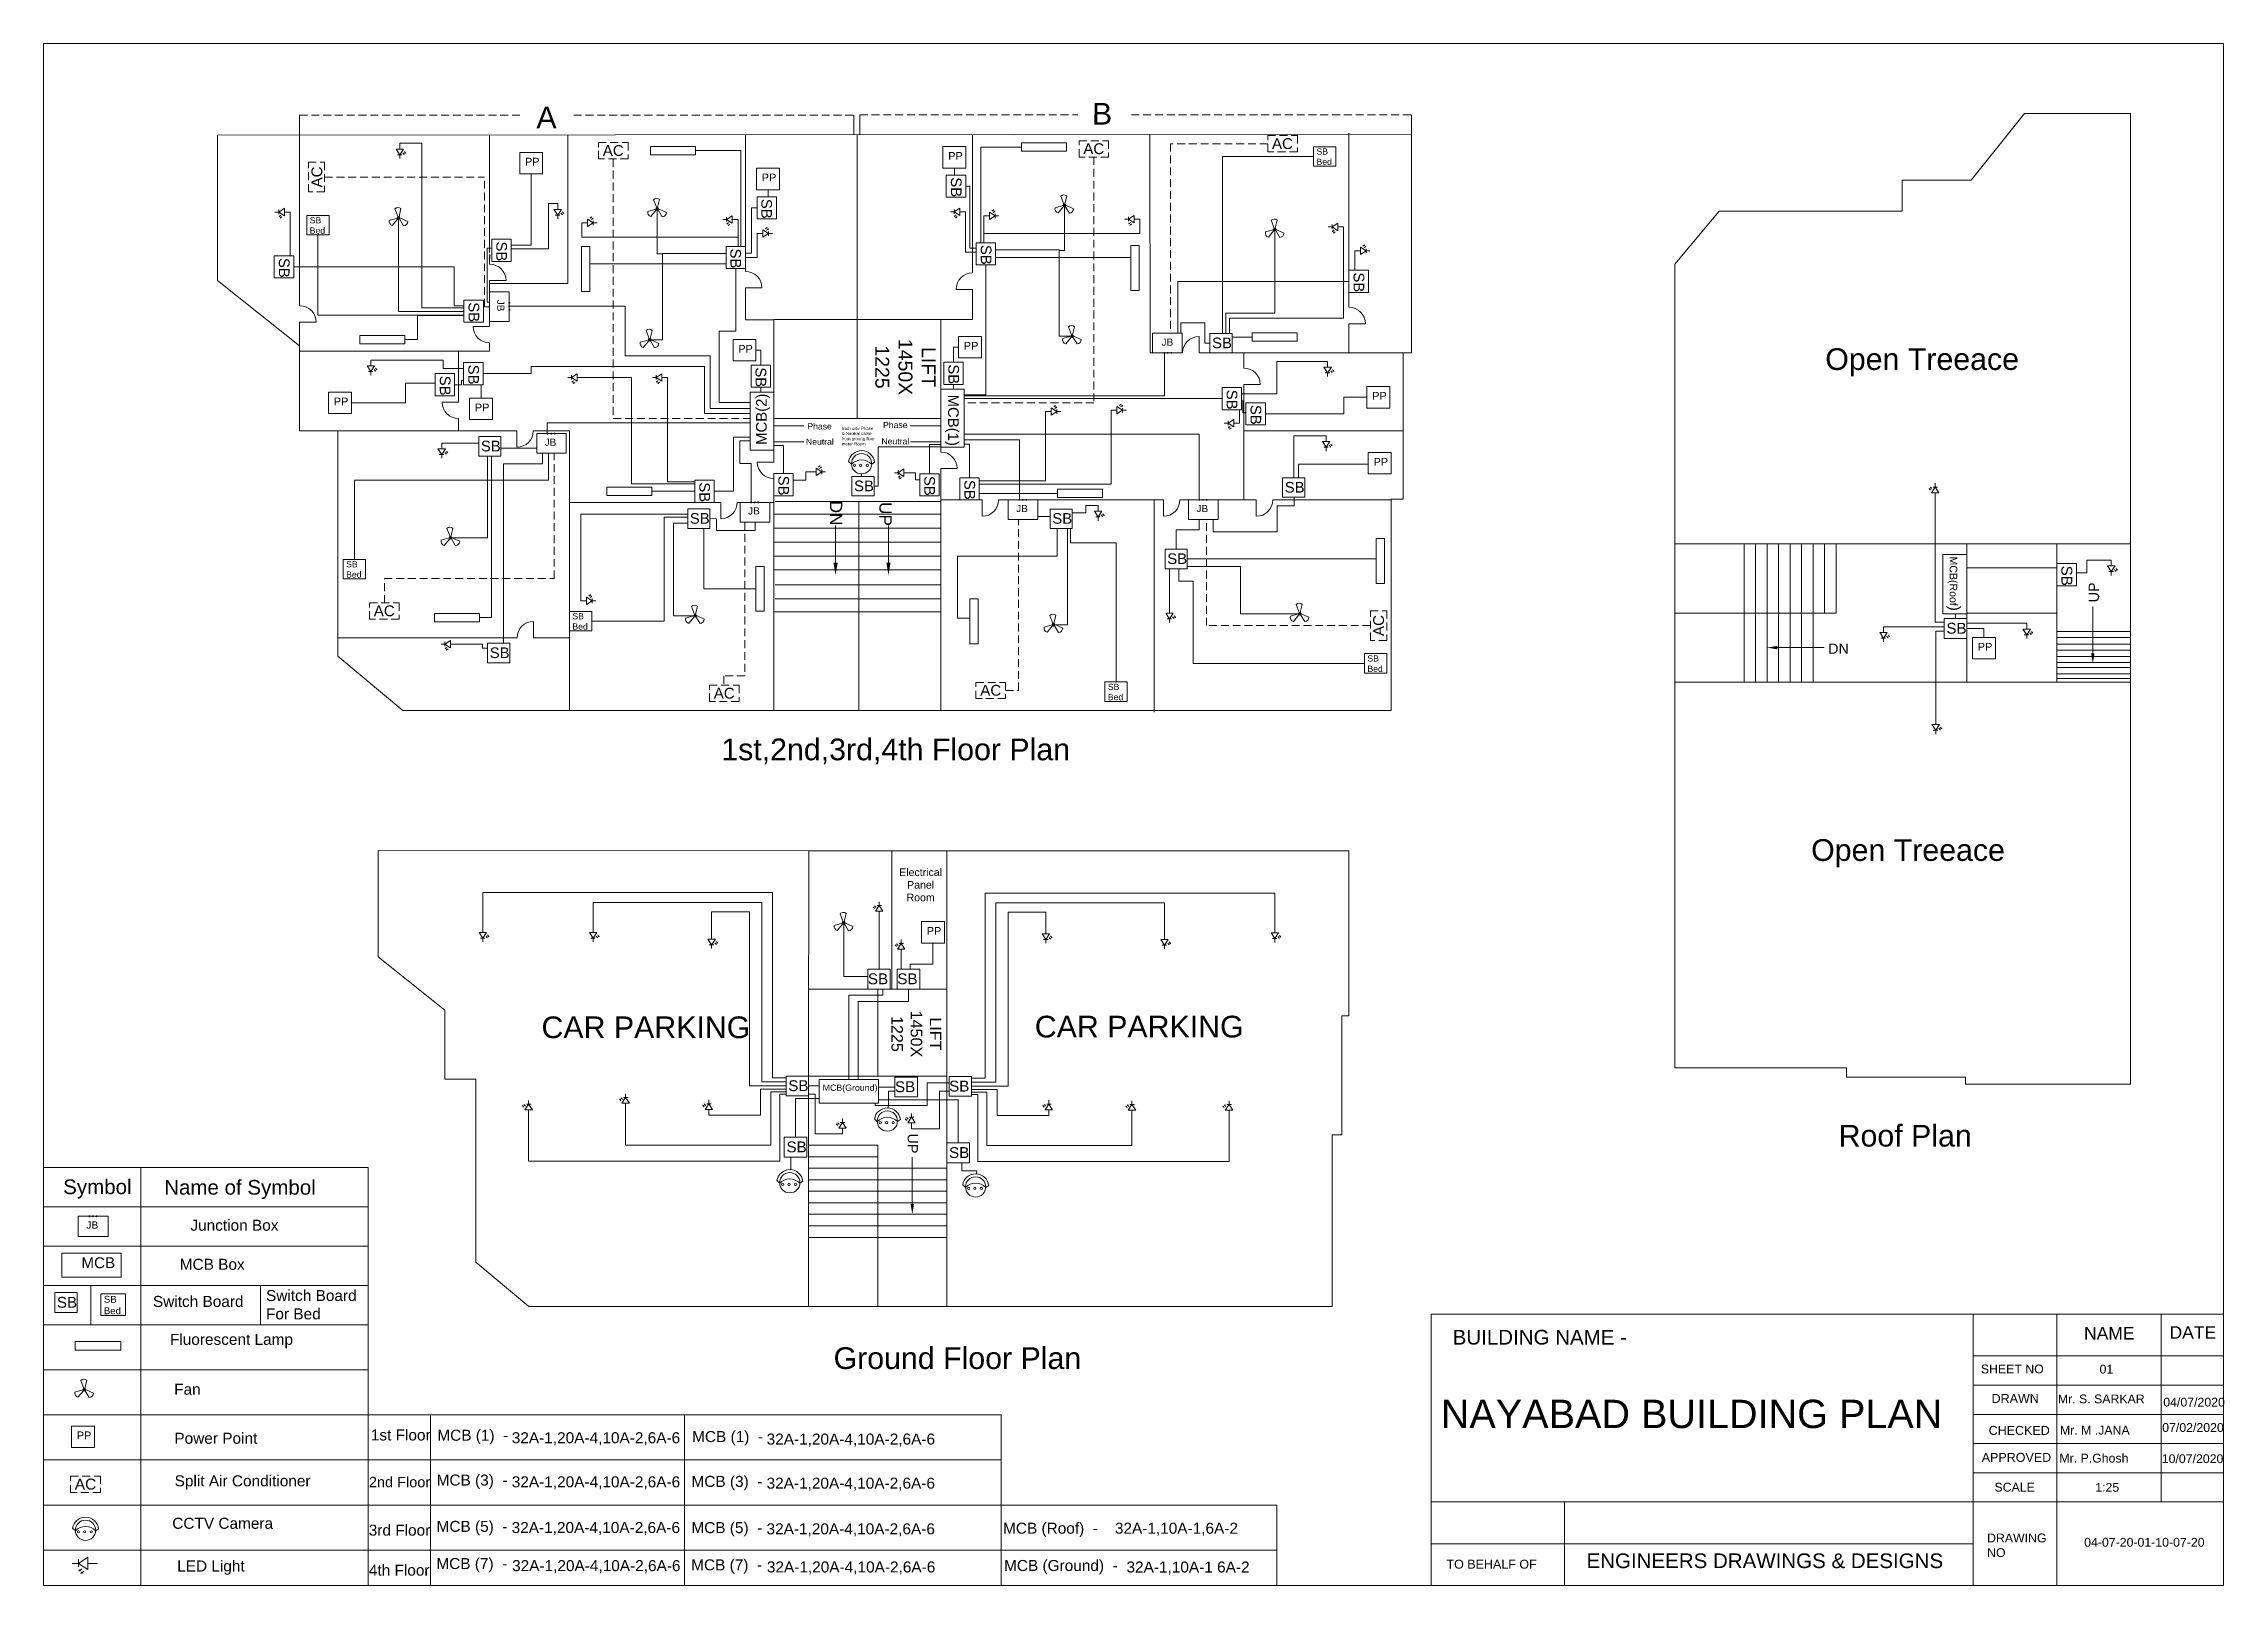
# Model space of a CAD drawing. Header units: inches. Extents: x 0 to 34628, y 0 to 24475.
import ezdxf

# ---------------------------------------------------------------- set-up
doc = ezdxf.new("R2010")
doc.units = ezdxf.units.IN
doc.header["$LTSCALE"] = 500
doc.header["$MEASUREMENT"] = 0
doc.linetypes.add('ACAD_ISO07W100', pattern=[3, 0, -3])
doc.linetypes.add('HIDDEN', pattern=[0.375, 0.25, -0.125])
for name, color, linetype, lineweight in [('AC with Phase', 1, 'HIDDEN', 9), ('Fan with Phase', 2, 'Continuous', 9), ('LED with Phase', 6, 'Continuous', 9), ('Light with Phase', 3, 'Continuous', 9), ('PP with Phase', 4, 'Continuous', 9)]:
    doc.layers.add(name, color=color, linetype=linetype, lineweight=lineweight)
doc.layers.add('CCTV with Phase', color=7, linetype='Continuous', lineweight=9, true_color=0xe4721b)
doc.styles.add('A1', font='arial.ttf')
doc.styles.add('AR', font='arial.ttf', dxfattribs={"height": 300})
doc.styles.get("Standard").update_dxf_attribs({"font": 'arial.ttf'})

# ---------------------------------------------------------------- blocks, each defined once
blk = doc.blocks.new('WDDOT')
for radius in [0.03, 0.0187, 0.00929]:
    blk.add_circle((0, 0), radius)
blk = doc.blocks.new('Fan')
at = {"layer": 'Fan with Phase', "lineweight": 9}
for p, q in [((-9, 20), (-59, 147)), ((6, 21), (37, 150)), ((20, 1), (145, -55)), ((-23, -2), (-150, -38)), ((-15, -16), (-102, -120)), ((-23, -2), (-22, -2)), ((13, -16), (78, -124))]:
    blk.add_line(p, q, dxfattribs=at)
blk.add_circle((-1, 0), 21.5, dxfattribs=at)
for centre, start, end in [((-10, 98), 48.1271, 134.4493), ((-82, -54), 167.0522, 253.3744), ((75, -54), 272.6202, 358.9424)]:
    blk.add_arc(centre, 69.7, start, end, dxfattribs=at)
at = {"layer": 'Fan with Phase', "lineweight": 9, "xscale": 253.2804953990402, "yscale": 253.2804953990402, "zscale": 253.2804953990402}
blk.add_blockref('WDDOT', (0, 0), dxfattribs=at)
blk = doc.blocks.new('LED')
at = {"layer": 'LED with Phase', "lineweight": 9}
for p, q in [((0, -91), (0, 0)), ((0, -181), (-59, -91)), ((33, -181), (-38, -181)), ((59, -91), (0, -181)), ((0, -181), (0, -241)), ((0, -181), (33, -181)), ((64, -166), (51, -149)), ((72, -177), (60, -170)), ((69, -163), (72, -177)), ((88, -148), (75, -130)), ((96, -158), (83, -151)), ((92, -144), (96, -158))]:
    blk.add_line(p, q, dxfattribs=at)
for points in [[(59, -91), (-59, -91)], [(60, -170), (69, -163)], [(83, -151), (92, -144)]]:
    blk.add_lwpolyline(points, dxfattribs=at)
blk = doc.blocks.new('Power Point')
at = {"lineweight": 9}
blk.add_lwpolyline([(0, 183), (364, 183), (364, -158), (0, -158)], close=True, dxfattribs=at)
at = {"lineweight": 9, "insert": (84, 97), "char_height": 123.7, "attachment_point": 1}
blk.add_mtext_dynamic_manual_height_columns('PP', width=0.843, gutter_width=65.1, heights=[0], dxfattribs=at)
blk = doc.blocks.new('CCTV Camera')
at = {"linetype": 'ByBlock', "lineweight": 9}
for p, q in [((-176, -216), (-221, -175)), ((146, -216), (192, -183))]:
    blk.add_line(p, q, dxfattribs=at)
for centre, radius in [((-15, -208), 161), ((-128, -232), 18.2), ((-28, -232), 18.2), ((77, -232), 18.2)]:
    blk.add_circle(centre, radius, dxfattribs=at)
for centre, radius, start, end in [((-15, -208), 208, 6.8728, 170.9752), ((-15, -369), 222, 43.5667, 136.4333)]:
    blk.add_arc(centre, radius, start, end, dxfattribs=at)
blk = doc.blocks.new('Nayabad Electrical')
at = {"lineweight": 9}
for p, q in [((-34615, 24475), (-34615, 0)), ((-34615, 24475), (0, 24475)), ((0, 0), (0, 24475)), ((-30551, 23023), (-30551, 23339)), ((-21751, 23339), (-21751, 23031)), ((-21654, 23347), (-21654, 23032)), ((-12895, 23347), (-12895, 23040)), ((-4006, 22309), (-3161, 23366)), ((-3161, 23366), (-1476, 23366)), ((-31852, 23022), (-12895, 23040)), ((-31852, 20716), (-31852, 23022)), ((-30551, 20313), (-30551, 23023)), ((-27533, 23026), (-27533, 21209)), ((-26289, 20665), (-26291, 23027)), ((-23469, 23030), (-23469, 20859)), ((-21696, 23032), (-21696, 20097)), ((-19865, 20835), (-19867, 23033)), ((-17045, 19566), (-17048, 23036)), ((-13888, 20290), (-13888, 23051)), ((-12895, 23040), (-12895, 19566)), ((-5102, 21815), (-5102, 22309)), ((-5102, 22309), (-4006, 22309)), ((-8712, 20974), (-8010, 21815)), ((-8010, 21815), (-5102, 21815)), ((-8712, 20974), (-8712, 8218)), ((-30551, 19676), (-31852, 20716)), ((-27533, 20713), (-27533, 20147)), ((-27533, 20713), (-27272, 20713)), ((-27533, 20665), (-26289, 20665)), ((-23469, 20598), (-23469, 20088)), ((-23469, 20598), (-23208, 20598)), ((-19865, 20574), (-20126, 20574)), ((-19865, 20574), (-19864, 20097)), ((-27220, 20158), (-27220, 20303)), ((-23469, 20088), (-23022, 20088)), ((-21696, 20097), (-21696, 18524)), ((-20370, 20097), (-19864, 20097)), ((-30551, 19676), (-30551, 20053)), ((-30551, 20053), (-30291, 20053)), ((-30548, 20053), (-30288, 20053)), ((-27533, 19985), (-27794, 19985)), ((-16267, 19566), (-16267, 19827)), ((-13888, 19566), (-13888, 20029)), ((-13888, 20029), (-13627, 20029)), ((-30551, 18328), (-30551, 19676)), ((-30551, 19591), (-27533, 19591)), ((-28026, 19591), (-28026, 18785)), ((-27533, 19725), (-27533, 19591)), ((-16997, 19566), (-17045, 19566)), ((-16528, 19566), (-17005, 19566)), ((-16914, 19566), (-16768, 19566)), ((-13040, 19566), (-16267, 19566)), ((-15556, 19323), (-15556, 19566)), ((-12895, 19566), (-13040, 19566)), ((-15556, 18330), (-15556, 19063)), ((-15556, 19063), (-15296, 19063)), ((-28026, 18785), (-28287, 18785)), ((-28026, 18524), (-28026, 18328)), ((-23022, 18524), (-20370, 18524)), ((-29944, 18328), (-30551, 18328)), ((-29944, 14750), (-29944, 18328)), ((-29944, 18328), (-27100, 18328)), ((-27100, 18328), (-27100, 18068)), ((-26839, 18328), (-26263, 18328)), ((-26408, 18284), (-26553, 18284)), ((-26263, 17207), (-26263, 18328)), ((-13033, 18330), (-15556, 18330)), ((-15556, 18330), (-15556, 17232)), ((-23022, 17832), (-23282, 17832)), ((-20370, 17731), (-20109, 17731)), ((-26263, 17207), (-26263, 13887)), ((-26263, 17193), (-23863, 17193)), ((-23863, 17193), (-23863, 16933)), ((-23602, 17193), (-23022, 17193)), ((-23176, 17192), (-23321, 17192)), ((-21671, 17207), (-20370, 17207)), ((-20001, 17232), (-20370, 17232)), ((-19712, 17232), (-20001, 17232)), ((-19712, 17232), (-19712, 16971)), ((-16981, 17232), (-19452, 17232)), ((-18920, 17232), (-19065, 17232)), ((-16981, 13860), (-16981, 17232)), ((-16981, 17232), (-16833, 17232)), ((-16833, 17232), (-16833, 16971)), ((-16573, 17232), (-16462, 17232)), ((-16057, 17232), (-16202, 17232)), ((-16057, 17232), (-15359, 17232)), ((-15359, 17232), (-15359, 16971)), ((-14953, 17232), (-15098, 17232)), ((-14953, 17232), (-14820, 17232)), ((-13028, 17241), (-13215, 17241)), ((-13215, 17241), (-13215, 13887)), ((-1975, 15702), (-1979, 15689)), ((-26836, 15043), (-26836, 15304)), ((-29944, 15043), (-27096, 15043)), ((-26836, 15043), (-26263, 15043)), ((-28909, 13887), (-29944, 14750)), ((-28909, 13887), (-13215, 13887)), ((-26263, 13887), (-25898, 13887)), ((-21671, 14113), (-21671, 13934)), ((-21671, 13887), (-21671, 13887)), ((-29300, 9978), (-29300, 11664)), ((-13892, 11662), (-13892, 9044)), ((-28243, 9133), (-29300, 9978)), ((-28243, 8037), (-28243, 9133)), ((-27750, 8037), (-28243, 8037)), ((-27750, 5129), (-27750, 8037)), ((-5986, 8218), (-8712, 8218)), ((-5986, 8066), (-5986, 8218)), ((-1478, 7958), (-4096, 7958)), ((0, 0), (0, 7576)), ((-14000, 7154), (-14152, 7154)), ((-14152, 7154), (-14152, 4428)), ((-34615, 6636), (-29459, 6636)), ((-34615, 6011), (-29459, 6011)), ((-34615, 5387), (-29459, 5387)), ((-33069, 5387), (-33069, 0)), ((-29459, 4762), (-29459, 5387)), ((-26908, 4428), (-27750, 5129)), ((-34615, 4762), (-29459, 4762)), ((-34615, 4762), (-29459, 4762)), ((-29459, 4762), (-29459, 0)), ((-26908, 4428), (-14152, 4428)), ((0, 4305), (-12584, 4305)), ((-12584, 4305), (-12584, 0)), ((-3974, 1325), (-3974, 4305)), ((-2649, 1325), (-2649, 4305)), ((-993, 1325), (-993, 4305)), ((0, 4305), (0, 0)), ((0, 4305), (0, 0)), ((0, 4305), (0, 0)), ((-34615, 4137), (-29459, 4137)), ((0, 3643), (-3974, 3643)), ((-34615, 3424), (-29459, 3424)), ((-34615, 3421), (-29459, 3421)), ((0, 3179), (-3974, 3179)), ((-34615, 2708), (-29459, 2708)), ((0, 2715), (-3974, 2715)), ((0, 2252), (-3974, 2252)), ((-34615, 1991), (-29459, 1991)), ((0, 1788), (-3974, 1788)), ((-34615, 1275), (-29459, 1275)), ((-12584, 1325), (0, 1325)), ((-10466, 1325), (-10466, 0)), ((-3974, 1325), (-3974, 0)), ((-2649, 1325), (-2649, 0)), ((-34615, 558), (-29459, 558)), ((-12584, 662), (-10928, 662)), ((-10928, 662), (-3974, 662)), ((-34615, 0), (0, 0)), ((-34615, 0), (-30642, 0)), ((-22144, 0), (0, 0)), ((-12584, 0), (0, 0)), ((-12584, 0), (0, 0)), ((-12584, 0), (0, 0)), ((0, 0), (0, 0)), ((0, 0), (0, 0)), ((0, 0), (0, 0))]:
    blk.add_line(p, q, dxfattribs=at)
at = {"linetype": 'HIDDEN', "lineweight": 9}
for p, q in [((-30551, 23339), (-27049, 23339)), ((-26197, 23339), (-21751, 23339)), ((-21654, 23347), (-18194, 23347)), ((-17342, 23347), (-12895, 23347)), ((-27533, 20974), (-27533, 21209)), ((-27591, 20298), (-27613, 20298)), ((-27558, 20298), (-27591, 20298)), ((-27558, 20298), (-27533, 20298))]:
    blk.add_line(p, q, dxfattribs=at)
at = {"linetype": 'ByBlock', "lineweight": 9}
for p, q in [((-1478, 16532), (-1476, 23366)), ((-15808, 22685), (-15898, 22685)), ((-15898, 22685), (-15898, 19875)), ((-14448, 22685), (-15808, 22685)), ((-19973, 22212), (-19907, 22212)), ((-19907, 22212), (-19907, 21230)), ((-23286, 21868), (-23373, 21868)), ((-23373, 21868), (-23373, 21150)), ((-30259, 21439), (-30259, 20164)), ((-27500, 21226), (-27574, 21226)), ((-27574, 21226), (-27574, 20372)), ((-23373, 21150), (-23469, 21150)), ((-19907, 21230), (-19807, 21230)), ((-30644, 20931), (-28097, 20931)), ((-28097, 20931), (-28097, 20314)), ((-23623, 20905), (-23623, 19912)), ((-19653, 20962), (-19653, 18901)), ((-13888, 20701), (-16606, 20701)), ((-16606, 20701), (-16606, 19879)), ((-30259, 20164), (-27941, 20164)), ((-28097, 20314), (-27941, 20314)), ((-27574, 20372), (-27533, 20372)), ((-27533, 19985), (-27533, 20147)), ((-27227, 20305), (-25382, 20305)), ((-25382, 20305), (-25382, 19520)), ((-23623, 19912), (-23886, 19912)), ((-23886, 19912), (-23886, 18779)), ((-16178, 20042), (-16559, 20042)), ((-16559, 20042), (-16559, 19879)), ((-16178, 19721), (-16178, 20042)), ((-25382, 19520), (-24030, 19520)), ((-24030, 19520), (-24030, 18684)), ((-16816, 19566), (-16816, 18901)), ((-16768, 19566), (-16528, 19566)), ((-16095, 19721), (-16178, 19721)), ((-13028, 17241), (-13028, 19566)), ((-28088, 19061), (-27977, 19061)), ((-27977, 19061), (-27977, 19125)), ((-27977, 19125), (-27945, 19125)), ((-27636, 19236), (-26873, 19236)), ((-26873, 19236), (-26873, 19349)), ((-26873, 19349), (-24121, 19349)), ((-24121, 19349), (-24121, 18601)), ((-20167, 19066), (-20167, 18992)), ((-23886, 18779), (-23393, 18779)), ((-23224, 19019), (-23224, 18944)), ((-19653, 18901), (-19998, 18901)), ((-16816, 18884), (-19998, 18884)), ((-15903, 18839), (-19998, 18839)), ((-16816, 18901), (-16816, 18901)), ((-16816, 18901), (-16816, 18884)), ((-15595, 18805), (-15573, 18805)), ((-15573, 18805), (-15573, 18615)), ((-26618, 18284), (-26618, 18457)), ((-26618, 18457), (-23393, 18457)), ((-24121, 18601), (-23393, 18601)), ((-24030, 18684), (-23393, 18684)), ((-23022, 18409), (-22544, 18409)), ((-20847, 18409), (-20370, 18409)), ((-15573, 18615), (-15524, 18615)), ((-26784, 18055), (-27353, 18055)), ((-23662, 17369), (-23662, 18227)), ((-23662, 18227), (-23393, 18227)), ((-23561, 17810), (-23561, 18170)), ((-23561, 18170), (-23393, 18170)), ((-23022, 18152), (-22544, 18152)), ((-22867, 18097), (-23022, 18097)), ((-22867, 17650), (-22867, 18097)), ((-21365, 17450), (-21365, 18075)), ((-21365, 18075), (-20370, 18075)), ((-20847, 18152), (-20370, 18152)), ((-20549, 17646), (-20549, 18109)), ((-20549, 18109), (-20370, 18109)), ((-16268, 18273), (-19998, 18273)), ((-19117, 18187), (-19998, 18187)), ((-19913, 18116), (-19998, 18116)), ((-19913, 17584), (-19913, 18116)), ((-19117, 17232), (-19117, 18187)), ((-16268, 17232), (-16268, 18273)), ((-27313, 14956), (-27313, 17806)), ((-27313, 17806), (-26695, 17806)), ((-26695, 17806), (-26695, 17971)), ((-26598, 17544), (-26598, 17971)), ((-23380, 17810), (-23561, 17810)), ((-23380, 17199), (-23380, 17810)), ((-29680, 16287), (-29680, 17544)), ((-29680, 17544), (-26598, 17544)), ((-23968, 17369), (-23662, 17369)), ((-21428, 17450), (-21365, 17450)), ((-19065, 17232), (-19326, 17232)), ((-18632, 16970), (-18828, 16970)), ((-16202, 17232), (-16462, 17232)), ((-15029, 16725), (-15029, 17135)), ((-15029, 17135), (-14755, 17135)), ((-14820, 17232), (-13215, 17232)), ((-14755, 17135), (-14755, 17274)), ((-24759, 15308), (-24759, 16957)), ((-24759, 16957), (-24387, 16957)), ((-23929, 16933), (-24035, 16934)), ((-23929, 16745), (-23929, 16933)), ((-23318, 16745), (-23929, 16745)), ((-23318, 16879), (-23318, 16745)), ((-18309, 16551), (-18309, 16778)), ((-16631, 16448), (-16631, 16757)), ((-16631, 16757), (-16266, 16757)), ((-16266, 16757), (-16266, 16918)), ((-16045, 16918), (-16045, 16725)), ((-16045, 16725), (-15029, 16725)), ((-17586, 16551), (-18309, 16551)), ((-17586, 14342), (-17586, 16551)), ((-1478, 16532), (-4790, 16533)), ((-4077, 16532), (-4077, 14338)), ((-2649, 16532), (-2649, 14338)), ((-16591, 15940), (-16591, 16139)), ((-16359, 15940), (-16591, 15940)), ((-16359, 14637), (-16359, 15940)), ((-4077, 16155), (-2649, 16155)), ((-25911, 15308), (-24759, 15308)), ((-4257, 15347), (-4257, 15425)), ((-4038, 15435), (-4077, 15435)), ((-3672, 15435), (-2649, 15435)), ((-2649, 15143), (-1478, 15143)), ((-2649, 15048), (-1478, 15048)), ((-2649, 14943), (-1478, 14943)), ((-1478, 15151), (-1478, 15212)), ((-13640, 14637), (-16359, 14637)), ((-2649, 14848), (-1478, 14848)), ((-2649, 14744), (-1478, 14744)), ((-2649, 14649), (-1478, 14649)), ((-2649, 14569), (-1478, 14569)), ((-5054, 14338), (-1478, 14338)), ((-2649, 14473), (-1478, 14473)), ((-2649, 14394), (-1478, 14394)), ((-1478, 14338), (-1478, 7958)), ((-23022, 13934), (-23022, 13887)), ((-21671, 13934), (-21671, 13887)), ((-20370, 13934), (-20370, 13887)), ((-22466, 11662), (-29300, 11664)), ((-22466, 11662), (-22467, 8350)), ((-21085, 11662), (-21146, 11662)), ((-20272, 8085), (-20272, 11662)), ((-20272, 11662), (-13892, 11662)), ((-18699, 10449), (-18699, 10436)), ((-21829, 8032), (-21829, 9372)), ((-21829, 9372), (-21290, 9372)), ((-21290, 9372), (-21290, 9467)), ((-20882, 9467), (-20882, 9269)), ((-20882, 9269), (-21679, 9269)), ((-21679, 9269), (-21679, 8032)), ((-21369, 9101), (-21369, 8451)), ((-13892, 9044), (-14000, 9044)), ((-14000, 7154), (-14000, 9044)), ((-20238, 7979), (-20585, 7979)), ((-20585, 7979), (-20585, 7620)), ((-5986, 8066), (-4096, 8066)), ((-4096, 7958), (-4096, 8066)), ((-22675, 7114), (-22675, 7729)), ((-22675, 7729), (-22300, 7729)), ((-22467, 7928), (-22300, 7928)), ((-21413, 7620), (-21413, 7654)), ((-20585, 7620), (-21413, 7620)), ((-21098, 7911), (-21359, 7911)), ((-20093, 7709), (-21359, 7709)), ((-20093, 7662), (-20093, 7709)), ((-20093, 7024), (-20093, 7662)), ((-33069, 6011), (-33069, 6636)), ((-29459, 6636), (-29459, 6011)), ((-33069, 5387), (-33069, 6011)), ((-29459, 6011), (-29459, 5387)), ((-33866, 4762), (-33866, 4137)), ((-31169, 4762), (-31169, 4137)), ((-29459, 2708), (-24436, 2708)), ((-28470, 2708), (-28470, 0)), ((-24436, 2708), (-24436, 1991)), ((-24436, 2708), (-19412, 2708)), ((-19412, 2708), (-19412, 1991)), ((-29459, 1991), (-24436, 1991)), ((-24436, 1991), (-24436, 1275)), ((-24436, 1991), (-19412, 1991)), ((-19412, 1991), (-19412, 1275)), ((-29459, 1275), (-24436, 1275)), ((-24436, 1275), (-24436, 0)), ((-24436, 1275), (-19412, 1275)), ((-19412, 1275), (-19412, 0)), ((-19412, 1275), (-15034, 1275)), ((-15034, 1275), (-15034, 0)), ((-29459, 558), (-24436, 558)), ((-24436, 558), (-19412, 558)), ((-19412, 558), (-15034, 558))]:
    blk.add_line(p, q, dxfattribs=at)
for p in [(-27533, 21125), (-27533, 21060)]:
    blk.add_line(p, (-27533, 21065))
at = {"lineweight": 9, "ltscale": 5}
for p, q in [((-21696, 20097), (-23022, 20097)), ((-23022, 18354), (-23022, 20097)), ((-21573, 20097), (-20370, 20097)), ((-20370, 18673), (-20370, 20097)), ((-19977, 20097), (-19879, 20097)), ((-20370, 18354), (-20370, 18550)), ((-20370, 17224), (-20370, 17322)), ((-26263, 14327), (-26263, 17150)), ((-21696, 17003), (-23022, 17003)), ((-21671, 17207), (-22997, 17207)), ((-21696, 17003), (-20370, 17003)), ((-21671, 15439), (-21671, 17207)), ((-15556, 17232), (-15826, 17232)), ((-23022, 14327), (-23022, 16831)), ((-21696, 16782), (-23022, 16782)), ((-22039, 16233), (-22039, 16826)), ((-21696, 16782), (-20370, 16782)), ((-21199, 16233), (-21199, 16826)), ((-20370, 14327), (-20370, 16831)), ((-21696, 16561), (-23022, 16561)), ((-21696, 16340), (-23022, 16340)), ((-21696, 16561), (-20370, 16561)), ((-21696, 16340), (-20370, 16340)), ((-21696, 16119), (-23022, 16119)), ((-21696, 16119), (-20370, 16119)), ((-21671, 15881), (-22997, 15881)), ((-21671, 15660), (-22997, 15660)), ((-21671, 15881), (-20370, 15881)), ((-21671, 15660), (-20370, 15660)), ((-21696, 15456), (-23022, 15456)), ((-21696, 15456), (-20370, 15456)), ((-21671, 15439), (-21671, 14113))]:
    blk.add_line(p, q, dxfattribs=at)
at = {"linetype": 'ACAD_ISO07W100', "lineweight": 9}
for p, q in [((-23581, 17192), (-23321, 17192)), ((-23321, 17192), (-23581, 17192)), ((-19326, 17232), (-19065, 17232)), ((-19065, 17232), (-19326, 17232)), ((-16462, 17232), (-16202, 17232)), ((-16202, 17232), (-16462, 17232))]:
    blk.add_line(p, q, dxfattribs=at)
at = {"linetype": 'ByBlock', "lineweight": 9, "ltscale": 5}
for p, q in [((-8712, 14338), (-8712, 16533)), ((-8549, 16533), (-6476, 16533)), ((-7614, 15435), (-7614, 16533)), ((-7431, 15435), (-7431, 16533)), ((-7249, 15435), (-7249, 16533)), ((-7066, 15435), (-7066, 16533)), ((-6883, 15435), (-6883, 16533)), ((-6700, 15435), (-6700, 16533)), ((-6517, 15435), (-6517, 16533)), ((-6334, 15435), (-6334, 16533)), ((-6151, 15435), (-6151, 16533)), ((-4790, 16533), (-6151, 16533)), ((-1478, 15212), (-1478, 16532)), ((-7614, 15435), (-8712, 15435)), ((-7614, 15435), (-6517, 15435)), ((-7614, 15435), (-7614, 14338)), ((-7431, 15435), (-7431, 14338)), ((-7249, 15435), (-7249, 14338)), ((-7066, 15435), (-7066, 14338)), ((-6883, 15435), (-6883, 14338)), ((-6700, 15435), (-6700, 14338)), ((-6517, 15435), (-6517, 14338)), ((-6517, 15435), (-6151, 15435)), ((-4038, 15435), (-3672, 15435)), ((-2076, 14798), (-2076, 15542)), ((-1478, 14338), (-1478, 15151)), ((-7086, 14887), (-6342, 14887)), ((-8549, 14338), (-6476, 14338)), ((-21146, 11662), (-22466, 11662)), ((-21146, 9467), (-21146, 11662)), ((-20272, 11662), (-21085, 11662)), ((-21369, 9467), (-22467, 9467)), ((-21369, 9467), (-20272, 9467)), ((-21369, 9101), (-21369, 9467)), ((-22467, 8350), (-22467, 6988)), ((-21369, 8085), (-21369, 8451)), ((-21369, 6988), (-22467, 6988)), ((-21369, 6622), (-21369, 6988)), ((-21369, 6805), (-22467, 6805)), ((-22467, 4590), (-22467, 6663)), ((-21369, 6622), (-22467, 6622)), ((-21369, 5525), (-21369, 6622)), ((-21369, 6622), (-20272, 6622)), ((-20821, 6053), (-20821, 6797)), ((-20272, 4590), (-20272, 6663)), ((-21369, 6439), (-22467, 6439)), ((-21369, 6257), (-22467, 6257)), ((-21369, 6439), (-20272, 6439)), ((-21369, 6257), (-20272, 6257)), ((-21369, 6074), (-22467, 6074)), ((-21369, 5891), (-22467, 5891)), ((-21369, 6074), (-20272, 6074)), ((-21369, 5891), (-20272, 5891)), ((-21369, 5708), (-22467, 5708)), ((-21369, 5708), (-20272, 5708)), ((-21369, 5525), (-22467, 5525)), ((-21369, 5525), (-21369, 4428)), ((-21369, 5525), (-20272, 5525)), ((-20272, 4428), (-22467, 4428))]:
    blk.add_line(p, q, dxfattribs=at)
at = {"linetype": 'ByBlock', "lineweight": 9}
for points in [[(-14448, 22839), (-14096, 22839), (-14096, 22531), (-14448, 22531)], [(-19973, 22388), (-19973, 22036), (-20281, 22036), (-20281, 22388)], [(-23286, 22044), (-23286, 21692), (-22978, 21692), (-22978, 22044)], [(-30435, 21747), (-30083, 21747), (-30083, 21439), (-30435, 21439)], [(-27191, 21369), (-27191, 21017), (-27500, 21017), (-27500, 21369)], [(-23777, 21257), (-23777, 20905), (-23469, 20905), (-23469, 21257)], [(-19498, 21314), (-19498, 20962), (-19807, 20962), (-19807, 21314)], [(-30644, 21107), (-30644, 20755), (-30953, 20755), (-30953, 21107)], [(-13579, 20877), (-13579, 20525), (-13888, 20525), (-13888, 20877)], [(-27632, 20403), (-27632, 20051), (-27941, 20051), (-27941, 20403)], [(-16095, 19875), (-15743, 19875), (-15743, 19566), (-16095, 19566)], [(-27636, 19412), (-27636, 19060), (-27945, 19060), (-27945, 19412)], [(-20013, 19419), (-20013, 19066), (-20322, 19066), (-20322, 19419)], [(-28088, 19237), (-28088, 18885), (-28397, 18885), (-28397, 19237)], [(-23378, 19371), (-23378, 19019), (-23070, 19019), (-23070, 19371)], [(-23393, 18944), (-23393, 18021), (-23022, 18021), (-23022, 18944)], [(-19998, 18992), (-19998, 18068), (-20370, 18068), (-20370, 18992)], [(-15595, 19015), (-15595, 18663), (-15903, 18663), (-15903, 19015)], [(-15215, 18774), (-15215, 18422), (-15524, 18422), (-15524, 18774)], [(-27705, 18236), (-27353, 18236), (-27353, 17927), (-27705, 17927)], [(-23968, 17545), (-23968, 17193), (-24276, 17193), (-24276, 17545)], [(-22713, 17650), (-22713, 17298), (-23022, 17298), (-23022, 17650)], [(-21780, 17605), (-21428, 17605), (-21428, 17296), (-21780, 17296)], [(-20395, 17646), (-20395, 17294), (-20704, 17294), (-20704, 17646)], [(-19758, 17584), (-19758, 17232), (-20067, 17232), (-20067, 17584)], [(-14941, 17582), (-14589, 17582), (-14589, 17274), (-14941, 17274)], [(-24387, 17088), (-24035, 17088), (-24035, 16780), (-24387, 16780)], [(-18632, 17087), (-18280, 17087), (-18280, 16778), (-18632, 16778)], [(-29856, 16287), (-29504, 16287), (-29504, 15978), (-29856, 15978)], [(-16807, 16448), (-16455, 16448), (-16455, 16139), (-16807, 16139)], [(-4077, 16365), (-4077, 15425), (-4455, 15425), (-4455, 16365)], [(-2335, 16223), (-2335, 15865), (-2649, 15865), (-2649, 16223)], [(-26263, 15462), (-25911, 15462), (-25911, 15153), (-26263, 15153)], [(-4436, 15347), (-4077, 15347), (-4077, 15032), (-4436, 15032)], [(-27565, 14956), (-27213, 14956), (-27213, 14647), (-27565, 14647)], [(-13640, 14791), (-13288, 14791), (-13288, 14482), (-13640, 14482)], [(-17762, 14342), (-17410, 14342), (-17410, 14033), (-17762, 14033)], [(-21170, 9781), (-21529, 9781), (-21529, 9467), (-21170, 9467)], [(-20703, 9781), (-21061, 9781), (-21061, 9467), (-20703, 9467)], [(-22825, 8085), (-22467, 8085), (-22467, 7771), (-22825, 7771)], [(-22300, 8032), (-21359, 8032), (-21359, 7654), (-22300, 7654)], [(-20740, 8068), (-21098, 8068), (-21098, 7754), (-20740, 7754)], [(-19880, 8079), (-20238, 8079), (-20238, 7765), (-19880, 7765)], [(-22854, 7114), (-22496, 7114), (-22496, 6800), (-22854, 6800)], [(-20272, 7024), (-19914, 7024), (-19914, 6710), (-20272, 6710)], [(-34324, 5272), (-33384, 5272), (-33384, 4894), (-34324, 4894)], [(-34439, 4647), (-34081, 4647), (-34081, 4333), (-34439, 4333)], [(-33708, 4626), (-33317, 4626), (-33317, 4283), (-33708, 4283)]]:
    blk.add_lwpolyline(points, close=True, dxfattribs=at)
at = {"lineweight": 9}
for points in [[(-27533, 20066), (-27533, 20534), (-27220, 20534), (-27220, 20066)], [(-17005, 19879), (-16537, 19879), (-16537, 19566), (-17005, 19566)], [(-26316, 17971), (-26784, 17971), (-26784, 18284), (-26316, 18284)], [(-23084, 16879), (-23552, 16879), (-23552, 17192), (-23084, 17192)], [(-18828, 16919), (-19297, 16919), (-19297, 17232), (-18828, 17232)], [(-15965, 16918), (-16433, 16918), (-16433, 17232), (-15965, 17232)], [(-33587, 5540), (-34064, 5540), (-34064, 5859), (-33587, 5859)]]:
    blk.add_lwpolyline(points, close=True, dxfattribs=at)
at = {"lineweight": 9, "ltscale": 5}
for points in [[(-20370, 17992), (-20370, 20097), (-23022, 20097), (-23022, 17832)], [(-20370, 13934), (-20370, 17731)], [(-23022, 17571), (-23022, 13934)]]:
    blk.add_lwpolyline(points, dxfattribs=at)
at = {"linetype": 'ByBlock', "lineweight": 9, "ltscale": 5}
blk.add_lwpolyline([(-5054, 14338), (-8712, 14338), (-8712, 16533), (-5054, 16533)], dxfattribs=at)
blk.add_lwpolyline([(-20272, 8085), (-20272, 4428), (-22467, 4428), (-22467, 8085)], close=True, dxfattribs=at)
at = {"lineweight": 9}
for centre, start, end in [((-27533, 20713), 0, 90), ((-23469, 20598), 0, 90), ((-19865, 20574), 90, 180), ((-30548, 20053), 0, 90), ((-13888, 20029), 0, 90), ((-27533, 19985), 180, 270), ((-16267, 19566), 90, 180), ((-15556, 19063), 0, 90), ((-28026, 18785), 180, 270), ((-27100, 18328), 270, 0), ((-23022, 17832), 180, 270), ((-20370, 17731), 0, 90), ((-23863, 17193), 270, 0), ((-19712, 17232), 270, 0), ((-16833, 17232), 270, 0), ((-15359, 17232), 270, 0), ((-26836, 15043), 90, 180)]:
    blk.add_arc(centre, 261, start, end, dxfattribs=at)
at = {"lineweight": 9, "ltscale": 5}
for points in [[(-22072, 16233), (-22006, 16233), (-22039, 16036)], [(-21232, 16233), (-21167, 16233), (-21199, 16036)]]:
    blk.add_solid(points, dxfattribs=at)
at = {"linetype": 'ByBlock', "lineweight": 9, "ltscale": 5}
for points in [[(-7086, 14914), (-7086, 14860), (-7249, 14887)], [(-2103, 14798), (-2049, 14798), (-2076, 14635)], [(-20848, 6053), (-20794, 6053), (-20821, 5891)]]:
    blk.add_solid(points, dxfattribs=at)
at = {"layer": 'AC with Phase'}
for p, q in [((-15178, 22885), (-16721, 22885)), ((-16721, 22885), (-16721, 19879)), ((-25569, 22646), (-25569, 18522)), ((-17938, 22674), (-17938, 18773)), ((-30152, 22356), (-27622, 22356)), ((-27622, 22356), (-27613, 22356)), ((-27613, 20298), (-27613, 22356)), ((-17938, 18773), (-19998, 18773)), ((-25569, 18522), (-23393, 18522)), ((-26508, 15985), (-26508, 17971)), ((-23480, 16879), (-23480, 14438)), ((-19133, 14206), (-19133, 16919)), ((-16150, 15236), (-16150, 16918)), ((-29204, 15596), (-29204, 15985)), ((-29204, 15985), (-26508, 15985)), ((-13546, 15236), (-16150, 15236)), ((-23480, 14438), (-23815, 14438)), ((-23815, 14438), (-23815, 14289)), ((-19339, 14206), (-19133, 14206))]:
    blk.add_line(p, q, dxfattribs=at)
at = {"layer": 'AC with Phase', "lineweight": 9}
for points in [[(-25805, 22904), (-25333, 22904), (-25333, 22646), (-25805, 22646)], [(-18174, 22932), (-17703, 22932), (-17703, 22674), (-18174, 22674)], [(-15178, 23014), (-14707, 23014), (-14707, 22756), (-15178, 22756)], [(-30152, 22592), (-30152, 22121), (-30410, 22121), (-30410, 22592)], [(-29440, 15596), (-28969, 15596), (-28969, 15338), (-29440, 15338)], [(-13546, 15001), (-13546, 15472), (-13287, 15472), (-13287, 15001)], [(-24043, 14289), (-23571, 14289), (-23571, 14031), (-24043, 14031)], [(-19811, 14335), (-19339, 14335), (-19339, 14077), (-19811, 14077)], [(-34188, 1736), (-33709, 1736), (-33709, 1473), (-34188, 1473)]]:
    blk.add_lwpolyline(points, close=True, dxfattribs=at)
at = {"layer": 'CCTV with Phase'}
for p, q in [((-21626, 17646), (-21626, 17605)), ((-21198, 7626), (-21202, 7579)), ((-21198, 7626), (-21198, 7843)), ((-21198, 7843), (-21098, 7843))]:
    blk.add_line(p, q, dxfattribs=at)
at = {"layer": 'CCTV with Phase', "linetype": 'ByBlock', "lineweight": 9}
for p, q in [((-22751, 6601), (-22751, 6800)), ((-20035, 6710), (-20035, 6580)), ((-20035, 6580), (-19797, 6580)), ((-19797, 6580), (-19800, 6533))]:
    blk.add_line(p, q, dxfattribs=at)
at = {"layer": 'Fan with Phase'}
for p, q in [((-24871, 21850), (-24871, 21136)), ((-18405, 21908), (-18405, 21193)), ((-28977, 21707), (-28977, 20221)), ((-15064, 21523), (-15064, 20197)), ((-24871, 21136), (-24788, 21136)), ((-23777, 21144), (-24788, 21144)), ((-24788, 21144), (-24788, 19772)), ((-19498, 21201), (-18487, 21201)), ((-18487, 21201), (-18487, 19830)), ((-18405, 21193), (-18487, 21193)), ((-28977, 20221), (-27941, 20221)), ((-15064, 20197), (-15841, 20197)), ((-15841, 20197), (-15841, 19875)), ((-24990, 19772), (-24788, 19772)), ((-18487, 19830), (-18283, 19831)), ((-27564, 16629), (-27564, 17927)), ((-28152, 16629), (-27564, 16629)), ((-24615, 15393), (-24615, 16862)), ((-24615, 16862), (-24387, 16862)), ((-18355, 15251), (-18355, 16778)), ((-15611, 16172), (-16455, 16172)), ((-15611, 15425), (-15611, 16172)), ((-24272, 15393), (-24615, 15393)), ((-18579, 15251), (-18355, 15251)), ((-14666, 15425), (-15611, 15425)), ((-21906, 10522), (-21906, 9665)), ((-21906, 9665), (-21529, 9665))]:
    blk.add_line(p, q, dxfattribs=at)
at = {"layer": 'LED with Phase'}
for p, q in [((-28960, 22893), (-28610, 22893)), ((-28610, 22893), (-28610, 20279)), ((-26452, 21935), (-26600, 21935)), ((-26600, 21935), (-26600, 21219)), ((-30700, 21802), (-30700, 21107)), ((-26067, 21403), (-26067, 21630)), ((-23588, 21684), (-23588, 21257)), ((-19976, 21804), (-19976, 21163)), ((-19687, 21741), (-19687, 21314)), ((-17208, 21460), (-17208, 21688)), ((-13975, 20118), (-13975, 21564)), ((-26600, 21219), (-27191, 21219)), ((-23588, 21403), (-26067, 21403)), ((-23283, 21461), (-23283, 21081)), ((-19976, 21163), (-19807, 21163)), ((-19687, 21460), (-17208, 21460)), ((-13795, 21185), (-13795, 20877)), ((-23283, 21081), (-23469, 21081)), ((-28610, 20279), (-27941, 20279)), ((-15785, 19875), (-15785, 20118)), ((-15785, 20118), (-13975, 20118)), ((-29418, 19452), (-28270, 19452)), ((-28270, 19452), (-28270, 19317)), ((-14226, 19430), (-15033, 19430)), ((-15033, 19430), (-15033, 18916)), ((-28270, 19317), (-27945, 19317)), ((-26049, 19174), (-25278, 19174)), ((-25278, 19174), (-25278, 17487)), ((-24706, 19174), (-24706, 17517)), ((-15033, 18916), (-15595, 18916)), ((-18705, 17535), (-18705, 18634)), ((-17662, 18656), (-17662, 17481)), ((-15626, 18450), (-15626, 18663)), ((-28294, 18135), (-27705, 18135)), ((-14765, 17582), (-14765, 18248)), ((-14765, 18248), (-14250, 18248)), ((-22509, 17545), (-22509, 17679)), ((-22509, 17679), (-22441, 17679)), ((-20851, 17664), (-20864, 17664)), ((-20851, 17664), (-20770, 17664)), ((-20770, 17664), (-20770, 17549)), ((-25278, 17487), (-24276, 17487)), ((-24706, 17517), (-24276, 17517)), ((-22713, 17545), (-22509, 17545)), ((-20770, 17549), (-20704, 17549)), ((-19758, 17535), (-18705, 17535)), ((-17662, 17481), (-19758, 17481)), ((-26086, 15631), (-26086, 17003)), ((-26086, 17003), (-24387, 17003)), ((-18064, 17026), (-18280, 17026)), ((-17871, 17143), (-18064, 17143)), ((-18064, 17143), (-18064, 17026)), ((-4579, 17255), (-4579, 15289)), ((-16738, 15524), (-16738, 16139)), ((-2172, 16075), (-2335, 16075)), ((-2172, 16274), (-2172, 16075)), ((-2172, 16274), (-1782, 16274)), ((-4579, 15289), (-4436, 15289)), ((-4077, 15273), (-3126, 15273)), ((-28062, 14941), (-27647, 14941)), ((-27647, 14941), (-27647, 14880)), ((-4571, 13756), (-4571, 15150)), ((-4571, 15150), (-4436, 15150)), ((-27647, 14880), (-27565, 14880)), ((-27641, 10455), (-27641, 10997)), ((-27641, 10997), (-23041, 10997)), ((-25890, 10455), (-25890, 10843)), ((-25890, 10843), (-23212, 10843)), ((-23212, 10843), (-23212, 7993)), ((-23041, 10997), (-23041, 8058)), ((-15064, 10991), (-19664, 10991)), ((-19664, 10991), (-19664, 8052)), ((-16815, 10837), (-19493, 10837)), ((-19493, 10837), (-19493, 7987)), ((-16815, 10449), (-16815, 10837)), ((-15064, 10449), (-15064, 10991)), ((-24007, 10448), (-24007, 10691)), ((-24007, 10691), (-23407, 10691)), ((-24007, 10455), (-24007, 10442)), ((-24007, 10351), (-24007, 10442)), ((-23407, 10691), (-23407, 7929)), ((-21346, 10611), (-21346, 9781)), ((-18699, 10685), (-19299, 10685)), ((-19299, 10685), (-19299, 7923)), ((-18699, 10442), (-18699, 10685)), ((-16815, 10449), (-16815, 10436)), ((-16815, 10345), (-16815, 10436)), ((-20997, 10010), (-20997, 9781)), ((-23212, 7993), (-23114, 7993)), ((-23114, 7993), (-22825, 7993)), ((-23041, 8058), (-22825, 8058)), ((-19664, 8052), (-19880, 8052)), ((-19591, 7987), (-19880, 7987)), ((-19493, 7987), (-19591, 7987)), ((-23407, 7929), (-22825, 7929)), ((-23230, 7465), (-23230, 7878)), ((-23230, 7878), (-22825, 7878)), ((-23067, 6987), (-23067, 7834)), ((-23067, 7834), (-22825, 7834)), ((-22924, 6736), (-22924, 7798)), ((-22924, 7798), (-22825, 7798)), ((-22365, 7796), (-22467, 7796)), ((-22365, 7518), (-22365, 7796)), ((-20387, 7250), (-20387, 7847)), ((-20387, 7847), (-20238, 7847)), ((-19299, 7923), (-19880, 7923)), ((-19475, 7872), (-19880, 7872)), ((-19638, 7828), (-19880, 7828)), ((-19781, 7792), (-19880, 7792)), ((-19781, 6730), (-19781, 7792)), ((-19638, 6981), (-19638, 7828)), ((-19475, 7459), (-19475, 7872)), ((-26913, 7458), (-26913, 6736)), ((-25373, 7562), (-25373, 7471)), ((-25373, 7458), (-25373, 7471)), ((-25373, 7458), (-25373, 6987)), ((-24052, 7465), (-23230, 7465)), ((-22365, 7168), (-22365, 7518)), ((-18653, 7459), (-19475, 7459)), ((-17333, 7452), (-17333, 6981)), ((-15792, 7452), (-15792, 6730)), ((-25373, 6987), (-23067, 6987)), ((-21931, 7168), (-22365, 7168)), ((-20835, 7250), (-20387, 7250)), ((-17333, 6981), (-19638, 6981)), ((-26913, 6736), (-22924, 6736)), ((-15792, 6730), (-19781, 6730))]:
    blk.add_line(p, q, dxfattribs=at)
blk.add_lwpolyline([(-5401, 15219), (-4436, 15219)], dxfattribs=at)
at = {"layer": 'Light with Phase', "linetype": 'ByBlock', "lineweight": 9}
for p, q in [((-24263, 22776), (-23544, 22776)), ((-23544, 22776), (-23544, 21257)), ((-19732, 22833), (-19732, 21314)), ((-19732, 22833), (-19085, 22833)), ((-25942, 20977), (-23777, 20977)), ((-19498, 21080), (-17350, 21080)), ((-28678, 19776), (-28678, 20157)), ((-28678, 20157), (-27941, 20157)), ((-28877, 19776), (-28678, 19776)), ((-15424, 19816), (-15743, 19816)), ((-27502, 15363), (-27502, 17927)), ((-24957, 17369), (-24276, 17369)), ((-18514, 17335), (-19758, 17335)), ((-24130, 15820), (-24130, 16780)), ((-18520, 16338), (-18520, 16778)), ((-20103, 15356), (-20103, 16338)), ((-20103, 16338), (-18520, 16338)), ((-16455, 16294), (-13456, 16294)), ((-23307, 15820), (-24130, 15820)), ((-27694, 15363), (-27502, 15363)), ((-20103, 15356), (-19906, 15356))]:
    blk.add_line(p, q, dxfattribs=at)
for points in [[(-18371, 22766), (-19085, 22766), (-19085, 22900), (-18371, 22900)], [(-24976, 22709), (-24263, 22709), (-24263, 22842), (-24976, 22842)], [(-25942, 21256), (-25942, 20542), (-26076, 20542), (-26076, 21256)], [(-17217, 21269), (-17217, 20555), (-17350, 20555), (-17350, 21269)], [(-28877, 19710), (-29591, 19710), (-29591, 19843), (-28877, 19843)], [(-14711, 19749), (-15424, 19749), (-15424, 19883), (-14711, 19883)], [(-24957, 17302), (-25671, 17302), (-25671, 17435), (-24957, 17435)], [(-17800, 17268), (-18514, 17268), (-18514, 17402), (-17800, 17402)], [(-13323, 16620), (-13323, 15906), (-13456, 15906), (-13456, 16620)], [(-23174, 16177), (-23174, 15463), (-23307, 15463), (-23307, 16177)], [(-27694, 15296), (-28408, 15296), (-28408, 15429), (-27694, 15429)], [(-34114, 3870), (-33387, 3870), (-33387, 3734), (-34114, 3734)]]:
    blk.add_lwpolyline(points, close=True, dxfattribs=at)
at = {"layer": 'Light with Phase', "lineweight": 9}
blk.add_lwpolyline([(-19773, 15662), (-19773, 14948), (-19906, 14948), (-19906, 15662)], close=True, dxfattribs=at)
at = {"layer": 'PP with Phase', "linetype": 'ByBlock', "lineweight": 9}
for p, q in [((-26871, 22408), (-26871, 21278)), ((-20149, 22497), (-20149, 22388)), ((-23110, 22153), (-23110, 22044)), ((-26871, 21278), (-27191, 21278)), ((-23224, 19608), (-23304, 19608)), ((-23224, 19371), (-23224, 19608)), ((-20167, 19419), (-20167, 19656)), ((-20167, 19656), (-20087, 19656)), ((-28868, 18994), (-28868, 19086)), ((-28868, 19086), (-28397, 19086)), ((-27668, 18847), (-27668, 19060)), ((-29727, 18773), (-28868, 18773)), ((-28868, 18773), (-28868, 18994)), ((-13969, 18598), (-13969, 18861)), ((-13969, 18861), (-13602, 18861)), ((-15215, 18598), (-13969, 18598)), ((-14689, 17582), (-14689, 17801)), ((-14689, 17801), (-13580, 17801)), ((-4077, 15189), (-3804, 15189)), ((-3804, 15189), (-3804, 15048)), ((-20493, 10196), (-20493, 9860)), ((-20493, 9860), (-20857, 9860)), ((-20857, 9860), (-20857, 9781))]:
    blk.add_line(p, q, dxfattribs=at)
at = {"lineweight": 9}
for p, xscale, yscale, zscale, rotation in [((-27220, 20362), 225.9646008248467, 225.9646008248467, 225.9646008248467, 89.99999999999999), ((-27220, 20305), 225.9646008248467, 225.9646008248467, 225.9646008248467, 89.99999999999999), ((-27220, 20249), 225.9646008248467, 225.9646008248467, 225.9646008248467, 89.99999999999999), ((-26612, 18284), 225.9646008248467, 225.9646008248467, 225.9646008248467, 180), ((-26555, 18284), 225.9646008248467, 225.9646008248467, 225.9646008248467, 180), ((-26499, 18284), 225.9646008248467, 225.9646008248467, 225.9646008248467, 180), ((-23380, 17192), 225.9646008248467, 225.9646008248467, 225.9646008248467, 180), ((-23323, 17192), 225.9646008248467, 225.9646008248467, 225.9646008248467, 180), ((-23267, 17192), 225.9646008248467, 225.9646008248467, 225.9646008248467, 180), ((-19124, 17232), 225.9646008248467, 225.9646008248467, 225.9646008248467, 180), ((-19068, 17232), 225.9646008248467, 225.9646008248467, 225.9646008248467, 180), ((-19011, 17232), 225.9646008248467, 225.9646008248467, 225.9646008248467, 180), ((-16261, 17232), 225.9646008248467, 225.9646008248467, 225.9646008248467, 180), ((-16204, 17232), 225.9646008248467, 225.9646008248467, 225.9646008248467, 180), ((-16148, 17232), 225.9646008248467, 225.9646008248467, 225.9646008248467, 180), ((-33888, 5859), 230.0594393940915, 230.0594393940915, 230.0594393940915, 180), ((-33831, 5859), 230.0594393940915, 230.0594393940915, 230.0594393940915, 180), ((-33773, 5859), 230.0594393940915, 230.0594393940915, 230.0594393940915, 180)]:
    blk.add_blockref('WDDOT', p, dxfattribs=dict(at, xscale=xscale, yscale=yscale, zscale=zscale, rotation=rotation))
at = {"lineweight": 9, "xscale": 225.9646008248467, "yscale": 225.9646008248467, "zscale": 225.9646008248467}
for p in [(-16822, 19566), (-16766, 19566), (-16709, 19566)]:
    blk.add_blockref('WDDOT', p, dxfattribs=at)
at = {"layer": 'CCTV with Phase'}
for p in [(-21611, 18014), (-21202, 7579), (-22751, 6600), (-19800, 6533)]:
    blk.add_blockref('CCTV Camera', p, dxfattribs=at)
at = {"layer": 'Fan with Phase'}
for p in [(-28977, 21707), (-24871, 21850), (-18405, 21908), (-15064, 21523), (-24990, 19772), (-18283, 19831), (-28152, 16629), (-14668, 15423), (-24270, 15393), (-18578, 15251), (-21910, 10516)]:
    blk.add_blockref('Fan', p, dxfattribs=at)
at = {"layer": 'LED with Phase'}
blk.add_blockref('LED', (-16815, 10345), dxfattribs=at)
at = {"layer": 'Light with Phase'}
for p in [(-28960, 22893), (-26452, 21935), (-29418, 19452), (-14226, 19430), (-28294, 18135), (-14250, 18248), (-17871, 17143), (-1782, 16274), (-16738, 15524), (-3126, 15273), (-5401, 15219), (-4571, 13756), (-27641, 10455), (-25890, 10455), (-18699, 10436), (-15064, 10449), (-24007, 10351)]:
    blk.add_blockref('LED', p, dxfattribs=at)
for p, rotation in [((-30700, 21802), 270), ((-19976, 21804), 270), ((-19687, 21741), 90), ((-26067, 21630), 89.99999999999999), ((-23588, 21684), 270), ((-23283, 21461), 89.99999999999999), ((-17208, 21688), 270), ((-13975, 21564), 270), ((-13795, 21185), 90), ((-26049, 19174), 270), ((-24706, 19174), 270), ((-18705, 18634), 90), ((-17662, 18656), 90), ((-15626, 18450), 270), ((-22441, 17679), 90), ((-20864, 17664), 270), ((-4579, 17255), 180), ((-26086, 15631), 90), ((-28062, 14941), 270), ((-21346, 10611), 180), ((-20997, 10010), 180), ((-26913, 7458), 180), ((-25373, 7562), 180), ((-24052, 7465), 180), ((-18653, 7459), 180), ((-17333, 7452), 180), ((-15792, 7452), 180), ((-21931, 7168), 180), ((-20835, 7250), 180)]:
    blk.add_blockref('LED', p, dxfattribs=dict(at, rotation=rotation))
at = {"layer": 'PP with Phase'}
for name, p in [('Power Point', (-27055, 22566)), ('Power Point', (-20334, 22657)), ('Power Point', (-23295, 22314)), ('Power Point', (-23668, 19595)), ('Power Point', (-20087, 19643)), ('Power Point', (-30091, 18760)), ('Power Point', (-27850, 18664)), ('Power Point', (-13602, 18848)), ('Power Point', (-13580, 17801)), ('Power Point', (-3986, 14865)), ('Power Point', (-20675, 10354)), ('Fan', (-33967, 3106)), ('Power Point', (-34171, 2346)), ('CCTV Camera', (-33934, 1082))]:
    blk.add_blockref(name, p, dxfattribs=at)
at = {"layer": 'PP with Phase', "xscale": 1.662411107576677, "yscale": 1.662411107576677, "zscale": 1.662411107576677, "rotation": 270}
blk.add_blockref('LED', (-33760, 348), dxfattribs=at)
at = {"lineweight": 9, "style": 'A1'}
for s, p in [('DN', (-22130, 17221)), ('UP', (-21344, 17199))]:
    blk.add_text(s, height=196.4, rotation=270, dxfattribs=at).set_placement(p)
at = {"linetype": 'ByBlock', "lineweight": 9, "style": 'A1'}
for rotation, p in [(90, (-1979, 15606)), (270, (-20895, 7172))]:
    blk.add_text('UP', height=162.6, rotation=rotation, dxfattribs=at).set_placement(p)
blk.add_text('DN', height=162.6, dxfattribs=at).set_placement((-6278, 14789))
at = {"lineweight": 9}
for s, height, p in [('NAME', 198.7, (-2215, 3903)), ('DATE', 198.7, (-858, 3916)), ('DRAWN', 142.1, (-3683, 2896)), ('CHECKED', 142.1, (-3730, 2389)), ('APPROVED', 142.1, (-3840, 1961))]:
    blk.add_text(s, height=height, dxfattribs=at).set_placement(p)
at = {"lineweight": 9, "width": 2389.03, "attachment_point": 5, "style": 'AR'}
for s, insert, char_height, rotation in [('A', (-26629, 23304), 344, 359.7356), ('B', (-17807, 23362), 344, 359.7356), ('LIFT\\P1450X\\P1225', (-20931, 19341), 221, 270)]:
    blk.add_mtext(s, dxfattribs=dict(at, insert=insert, char_height=char_height, rotation=rotation))
at = {"linetype": 'ByBlock', "lineweight": 9}
for s, width, insert, char_height, attachment_point in [('SB\\PBed', 230.83, (-14403, 22812), 98.2, 1), ('SB\\PBed', 230.83, (-30389, 21720), 98.2, 1), ('SB', 230.83, (-16061, 19809), 169.2, 1), ('Phase', 269.56, (-22488, 18448), 98.2, 1), ('Both side Phase & Neutral came from groung floor meter Room', 549.68, (-21940, 18392), 49.11, 1), ('Phase', 269.56, (-21286, 18470), 98.2, 1), ('SB', 230.83, (-27671, 18171), 169.2, 1), ('Neutral', 269.56, (-22510, 18205), 98.2, 1), ('Neutral', 269.56, (-21311, 18211), 98.2, 1), ('SB', 230.83, (-21746, 17539), 169.2, 1), ('SB', 230.83, (-14907, 17517), 169.2, 1), ('SB', 230.83, (-24353, 17023), 169.2, 1), ('SB', 230.83, (-18598, 17022), 169.2, 1), ('SB', 230.83, (-16772, 16383), 169.2, 1), ('SB\\PBed', 230.83, (-29811, 16260), 98.2, 1), ('SB\\PBed', 230.83, (-26218, 15435), 98.2, 1), ('SB', 230.83, (-4401, 15280), 172.3, 1), ('SB', 230.83, (-27531, 14890), 169.2, 1), ('SB\\PBed', 230.83, (-13595, 14764), 98.2, 1), ('SB\\PBed', 230.83, (-17716, 14314), 98.2, 1), ('SB', 230.83, (-21205, 9715), 172.3, 3), ('SB', 230.83, (-20738, 9715), 172.3, 3), ('SB', 230.83, (-22790, 8019), 172.3, 1), ('SB', 230.83, (-20775, 8002), 172.3, 3), ('SB', 230.83, (-19915, 8012), 172.3, 3), ('MCB(Ground)', 110, (-22244, 7951), 100, 1), ('SB', 230.83, (-22819, 7047), 172.3, 1), ('SB', 230.83, (-20237, 6957), 172.3, 1), ('MCB', 230.83, (-34014, 5208), 172.3, 1), ('SB', 230.83, (-34404, 4580), 172.3, 1), ('SB\\PBed', 230.83, (-33658, 4596), 109.2, 1)]:
    blk.add_mtext_dynamic_manual_height_columns(s, width=width, gutter_width=65.1, heights=[0], dxfattribs=dict(at, insert=insert, char_height=char_height, attachment_point=attachment_point))
for s, insert, char_height, attachment_point, rotation in [('SB', (-20038, 22353), 169.2, 1, 270), ('SB', (-23221, 22010), 169.2, 7, 270), ('SB', (-27257, 21334), 169.2, 1, 270), ('SB', (-23712, 21222), 169.2, 7, 270), ('SB', (-19564, 21280), 169.2, 1, 270), ('SB', (-30710, 21073), 169.2, 1, 270), ('SB', (-13645, 20843), 169.2, 1, 270), ('SB', (-27698, 20369), 169.2, 1, 270), ('SB', (-28154, 19203), 169.2, 1, 270), ('SB', (-27702, 19378), 169.2, 1, 270), ('SB', (-23313, 19336), 169.2, 7, 270), ('SB', (-20079, 19384), 169.2, 1, 270), ('MCB(2)', (-23082, 18105), 169.2, 7, 90), ('MCB(1)', (-20084, 18903), 169.2, 1, 270), ('SB', (-15660, 18981), 169.2, 1, 270), ('SB', (-15281, 18740), 169.2, 1, 270), ('SB', (-24033, 17511), 169.2, 1, 270), ('SB', (-22779, 17616), 169.2, 1, 270), ('SB', (-20461, 17612), 169.2, 1, 270), ('SB', (-19824, 17549), 169.2, 1, 270), ('{\\H0.69661x;MCB(Roof})', (-4176, 16333), 172.26, 1, 270), ('SB', (-2402, 16188), 172.3, 1, 270)]:
    blk.add_mtext_dynamic_manual_height_columns(s, width=230.83, gutter_width=65.1, heights=[0], dxfattribs=dict(at, insert=insert, char_height=char_height, attachment_point=attachment_point, rotation=rotation))
at = {"lineweight": 9, "insert": (-27299, 20409), "char_height": 113, "attachment_point": 1, "rotation": 270}
blk.add_mtext_dynamic_manual_height_columns('JB', width=1.48, gutter_width=65.1, heights=[0], dxfattribs=at)
at = {"lineweight": 9, "attachment_point": 1}
for s, width, heights, insert, char_height in [('JB', 1.48, [0], (-16863, 19793), 113), ('JB', 1.48, [0], (-26659, 18204), 113), ('JB', 1.48, [0], (-23427, 17113), 113), ('JB', 1.48, [0], (-19171, 17152), 113), ('JB', 1.48, [0], (-16308, 17152), 113), ('Symbol', 14.28, [0], (-34304, 6444), 233.1), ('Name of Symbol', 3004.19, [0], (-32700, 6436), 233.09), ('JB', 1.48, [0], (-33936, 5778), 115), ('Junction Box', 2302.82, [0], (-32284, 5805), 174.82), ('MCB Box', 2192.13, [0], (-32453, 5184), 174.8), ('Switch Board', 2192.13, [0], (-32879, 4595), 174.82), ('Switch Board \\PFor Bed', 2192.13, [0], (-31083, 4689), 174.82), ('Fluorescent Lamp', 2192.13, [0], (-32609, 3993), 174.82), ('BUILDING NAME -', 3378.04, [0], (-12241, 4056), 233.09), ('SHEET NO', 1025.32, [0], (-3854, 3505), 139.9), ('01', 12.97, [0], (-1969, 3503), 139.9), ('Fan', 24.55, [0], (-32542, 3201), 174.8), ('Mr. S. SARKAR', 1639.31, [0], (-2631, 3030), 139.86), ('04/07/2020', 12.97, [0], (-957, 2979), 139.9), ('Power Point', 2367.38, [0], (-32538, 2423), 174.82), ('1st Floor', 2192.13, [0], (-29419, 2475), 174.8), ('MCB (1)  -', 2192.13, [0], (-28363, 2471), 174.8), ('32A-1,20A-4,10A-2,6A-6', 2192.13, [0], (-27181, 2431), 174.82), ('MCB (1)  -', 2192.13, [0], (-24317, 2450), 174.8), ('Mr. M .JANA', 1507.88, [0], (-2598, 2533), 139.86), ('07/02/2020', 12.97, [0], (-974, 2576), 139.9), ('32A-1,20A-4,10A-2,6A-6', 2192.13, [0], (-23134, 2410), 174.82), ('Mr. P.Ghosh', 1196.44, [145], (-2607, 2090), 139.86), ('10/07/2020', 12.97, [0], (-981, 2081), 139.9), ('Split Air Conditioner', 2644.1, [0], (-32534, 1747), 174.82), ('2nd Floor', 2192.13, [173], (-29450, 1723), 165), ('MCB (3)  -', 2192.13, [0], (-28374, 1759), 174.8), ('32A-1,20A-4,10A-2,6A-6', 2192.13, [0], (-27181, 1731), 174.82), ('MCB (3)  -', 2192.13, [0], (-24327, 1738), 174.8), ('32A-1,20A-4,10A-2,6A-6', 2192.13, [0], (-23135, 1710), 174.82), ('SCALE', 34.38, [0], (-3637, 1629), 139.9), ('1:25', 12.97, [0], (-2037, 1626), 139.9), ('CCTV Camera', 2588.75, [0], (-32572, 1073), 174.82), ('3rd Floor', 2192.13, [0], (-29452, 964), 174.8), ('MCB (5)  -', 2192.13, [0], (-28375, 1024), 174.8), ('32A-1,20A-4,10A-2,6A-6', 2192.13, [0], (-27183, 1006), 174.82), ('MCB (5)  -', 2192.13, [0], (-24329, 1004), 174.8), ('32A-1,20A-4,10A-2,6A-6', 2192.13, [0], (-23136, 985), 174.82), ('MCB (Roof)  -', 2192.13, [0], (-19380, 995), 174.82), ('32A-1,10A-1,6A-2', 2192.13, [0], (-17604, 995), 174.82), ('DRAWING NO', 34.38, [0], (-3755, 823), 139.9), ('04-07-20-01-10-07-20', 12.97, [143], (-2213, 754), 139.86), ('LED Light', 2588.75, [0], (-32494, 395), 174.8), ('MCB (7)  -', 2192.13, [0], (-28378, 434), 174.8), ('32A-1,20A-4,10A-2,6A-6', 2192.13, [0], (-27176, 401), 174.82), ('MCB (7)  -', 2192.13, [0], (-24332, 413), 174.8), ('32A-1,20A-4,10A-2,6A-6', 2192.13, [0], (-23130, 380), 174.82), ('MCB (Ground)  -', 2192.13, [0], (-19364, 403), 174.82), ('32A-1,10A-1 6A-2', 2192.13, [0], (-17420, 379), 174.82), ('TO BEHALF OF', 1705.21, [0], (-12339, 408), 142.07), ('ENGINEERS DRAWINGS & DESIGNS ', 6132.14, [0], (-10115, 507), 233.09), ('4th Floor', 2192.13, [0], (-29450, 329), 174.8)]:
    blk.add_mtext_dynamic_manual_height_columns(s, width=width, gutter_width=65.1, heights=heights, dxfattribs=dict(at, insert=insert, char_height=char_height))
at = {"lineweight": 9, "attachment_point": 5, "style": 'A1'}
for s, insert, char_height, width in [('Open Treeace', (-4786, 19415), 344.57, 4456.41), ('1st,2nd,3rd,4th Floor Plan', (-21085, 13239), 344.57, 10122.89), ('Open Treeace', (-5010, 11621), 344.57, 4456.41), ('{\\fArial|b0|i0|c0|p34;CAR PARKING}', (-25051, 8857), 344.57, 4456.41), ('{\\fArial|b0|i0|c0|p34;CAR PARKING}', (-17218, 8868), 344.57, 4456.41), ('Roof Plan', (-5055, 7136), 344.6, 10122.89), ('Ground Floor Plan', (-20105, 3605), 344.57, 10122.89), ('NAYABAD BUILDING PLAN', (-8447, 2719), 450, 10122.89)]:
    blk.add_mtext(s, dxfattribs=dict(at, insert=insert, char_height=char_height, width=width))
at = {"linetype": 'ByBlock', "lineweight": 9, "insert": (-20689, 11120), "char_height": 120, "width": 384.14, "attachment_point": 5, "style": 'AR'}
blk.add_mtext('Electrical Panel Room', dxfattribs=at)
at = {"linetype": 'ByBlock', "lineweight": 9, "insert": (-20757, 8754), "char_height": 182.9, "width": 1976.96, "attachment_point": 5, "rotation": 270, "style": 'AR'}
blk.add_mtext('LIFT\\P1450X\\P1225', dxfattribs=at)
at = {"layer": 'AC with Phase', "lineweight": 9, "attachment_point": 1}
for insert, char_height in [((-25736, 22864), 171.7), ((-18106, 22893), 171.7), ((-15110, 22974), 171.7), ((-29372, 15557), 171.7), ((-23974, 14249), 171.7), ((-19742, 14295), 171.7), ((-34119, 1695), 174.8)]:
    blk.add_mtext_dynamic_manual_height_columns('AC', width=4.69, gutter_width=65.1, heights=[0], dxfattribs=dict(at, insert=insert, char_height=char_height))
at = {"layer": 'AC with Phase', "lineweight": 9, "char_height": 171.7, "attachment_point": 1, "rotation": 90}
for insert in [(-30362, 22192), (-13503, 15071)]:
    blk.add_mtext_dynamic_manual_height_columns('AC', width=4.69, gutter_width=65.1, heights=[0], dxfattribs=dict(at, insert=insert))

msp = doc.modelspace()

# ---------------------------------------------------------------- block references
msp.add_blockref('Nayabad Electrical', (34615, 0))

doc.saveas('drawing.dxf')
